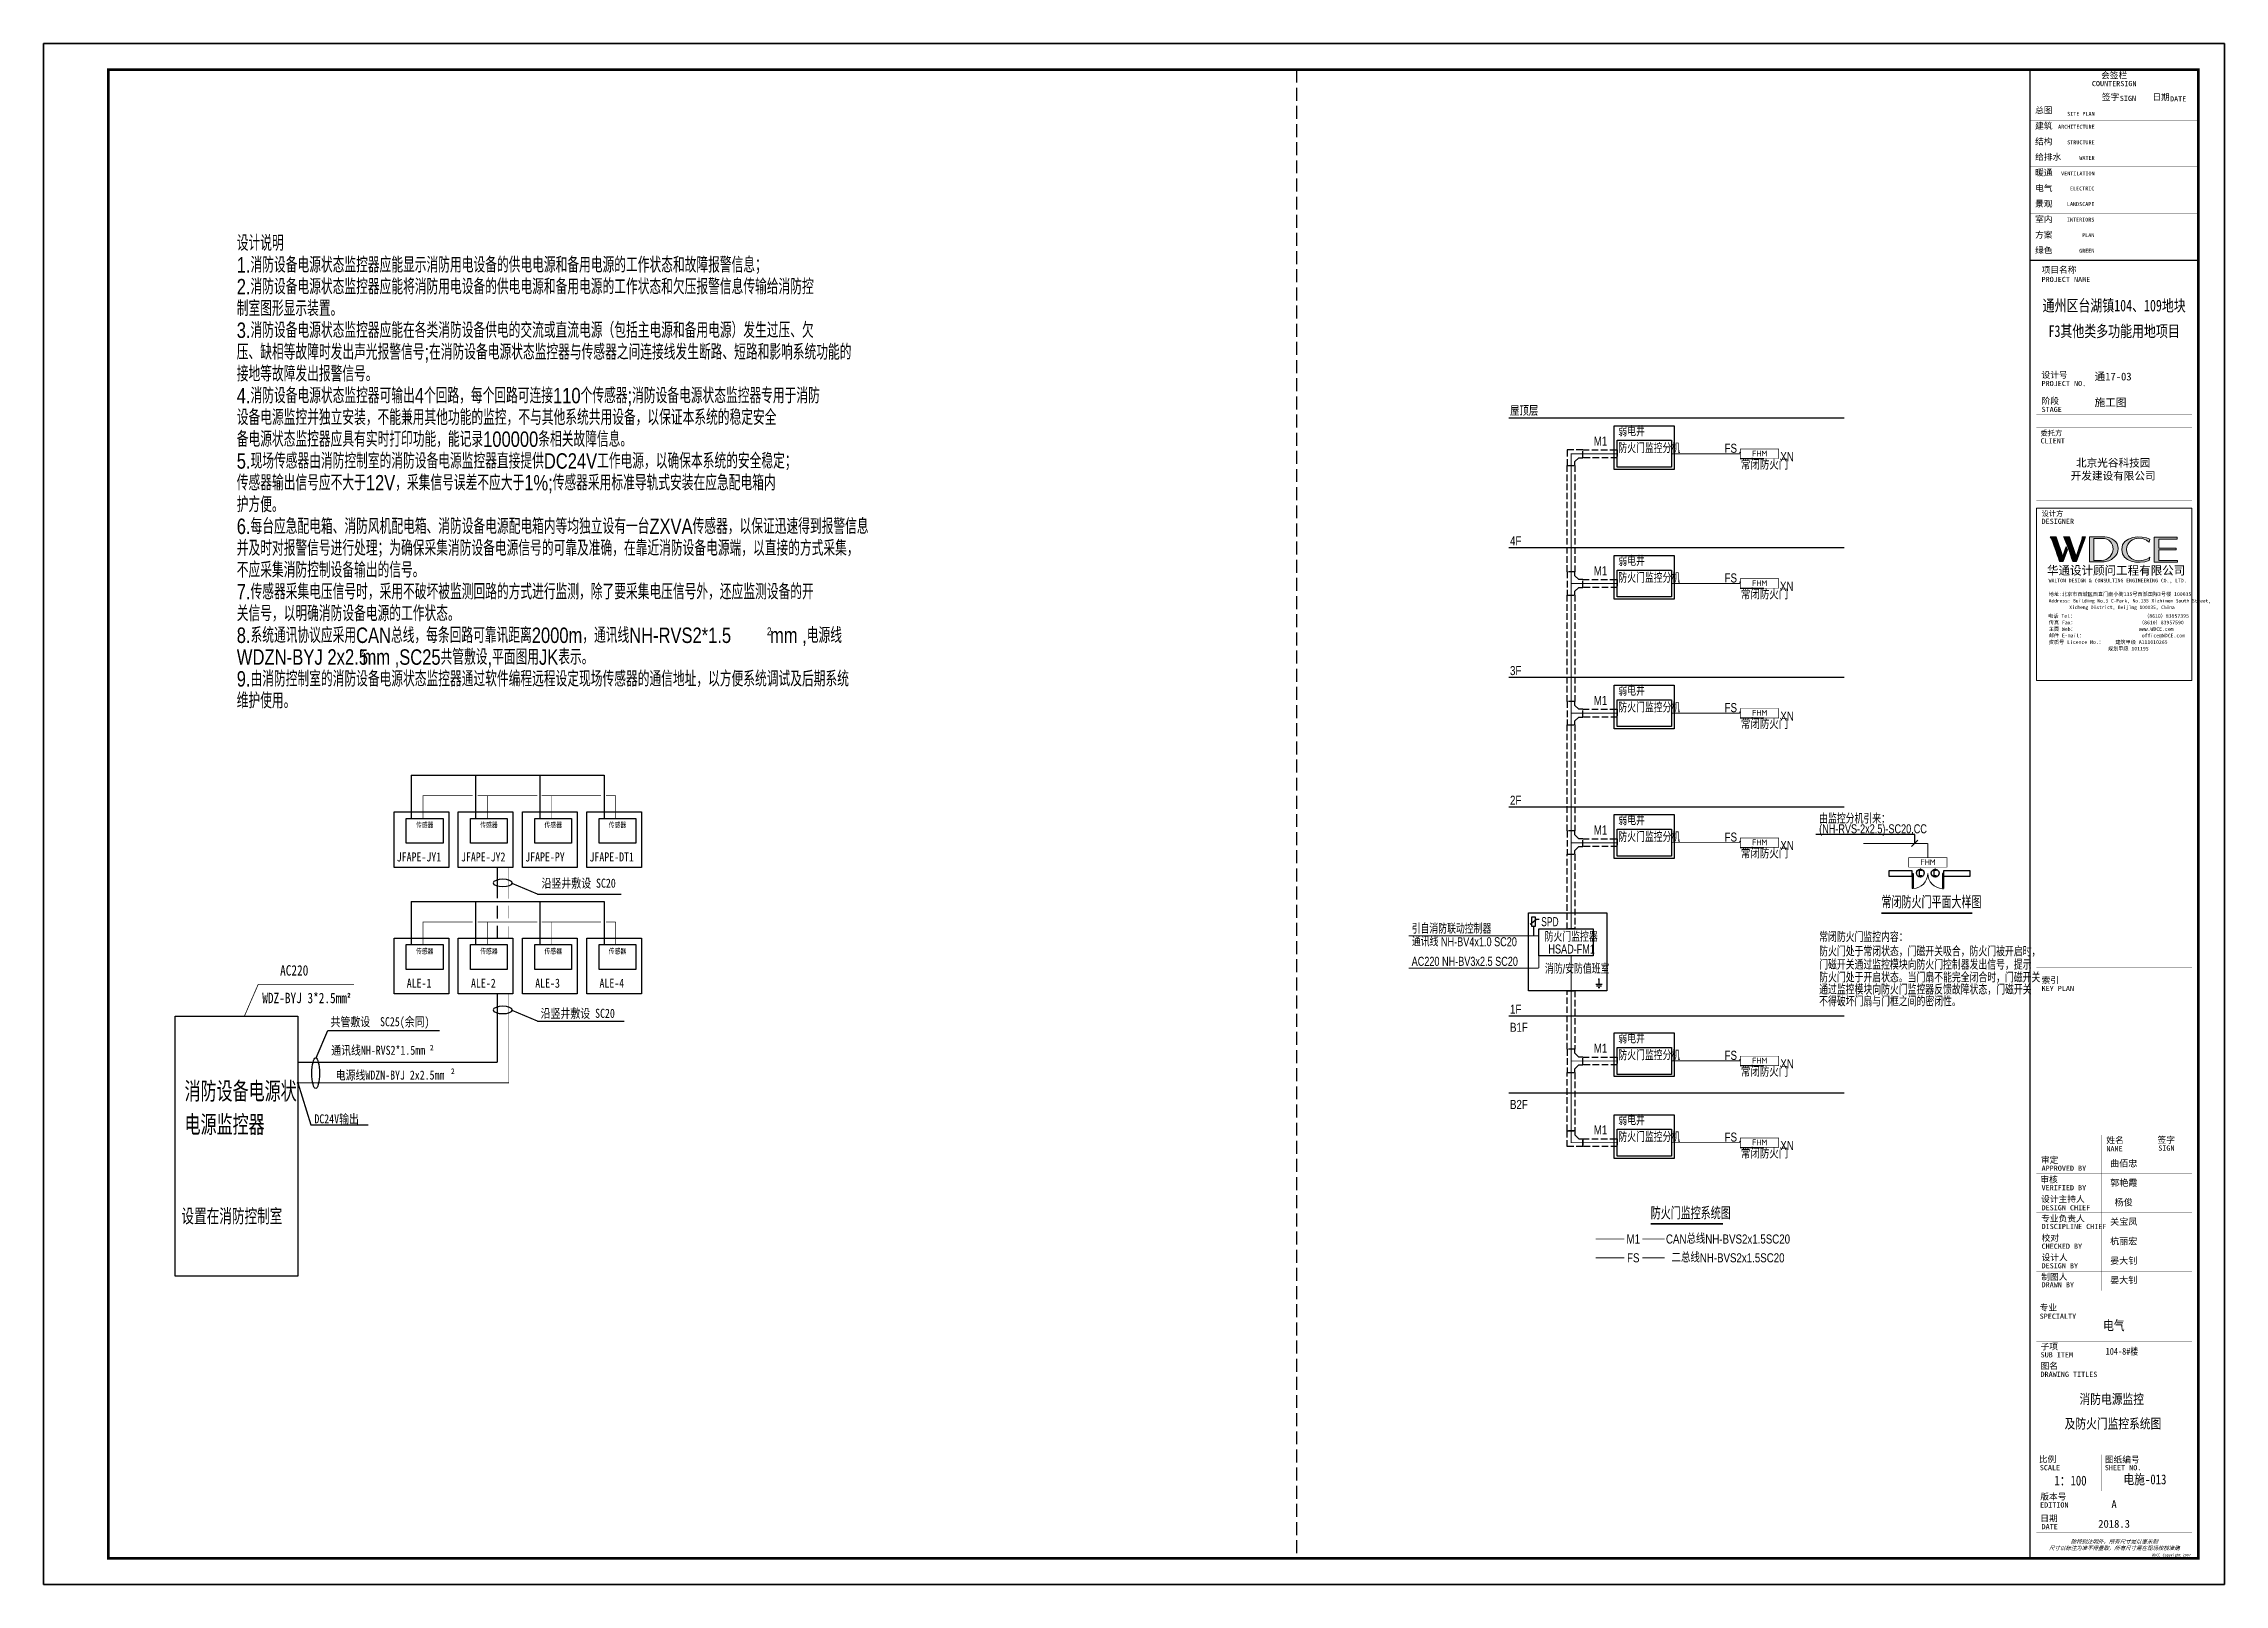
# Model space of a CAD drawing. Extents: x -54686 to 596156, y -555137 to 71395.
# Drawn here: x 215754 to 299854, y -555137 to -495737 of the extents above; entities that cross this region are included whole.
import ezdxf
from ezdxf.enums import TextEntityAlignment as Align

# ---------------------------------------------------------------- set-up
doc = ezdxf.new("R2010")
doc.units = 0
doc.header["$LTSCALE"] = 1000
doc.linetypes.add('CONTINOUS', pattern=[0])
doc.linetypes.add('DASH', pattern=[0.35, 0.25, -0.1])
doc.layers.get('0').update_dxf_attribs({"linetype": 'CONTINUOUS'})
doc.layers.get('Defpoints').update_dxf_attribs({"linetype": 'CONTINUOUS'})
for name, color, linetype in [('CABLETRAY', 4, 'DASH'), ('DIM-照明', 3, 'CONTINUOUS'), ('DIM-系统', 3, 'CONTINUOUS'), ('EQUIP-动力', 3, 'CONTINUOUS'), ('EQUIP-安防', 80, 'CONTINUOUS'), ('EQUIP-消防', 3, 'CONTINUOUS'), ('LAYER1', 7, 'CONTINOUS'), ('SHEET_TEXT', 7, 'CONTINUOUS'), ('TEL_SYMB', 3, 'CONTINUOUS'), ('TEL_TEXT', 3, 'CONTINUOUS'), ('TEL_TITLE', 6, 'CONTINUOUS'), ('WALL', 9, 'CONTINUOUS'), ('WINDOW', 4, 'CONTINUOUS'), ('WIRE', 4, 'CONTINUOUS'), ('WIRE-照明', 1, 'CONTINUOUS'), ('智能疏散灯', 3, 'CONTINOUS'), ('电源监控设备', 210, 'CONTINUOUS'), ('电源线', 130, 'CONTINUOUS'), ('通讯线', 90, 'CONTINUOUS'), ('配电箱', 50, 'CONTINUOUS')]:
    doc.layers.add(name, color=color, linetype=linetype)
doc.styles.add('-宋体', font='', dxfattribs={"width": 0.8})
doc.styles.add('_COMPLEX', font='ROS', dxfattribs={"width": 0.6, "bigfont": 'JD'})
doc.styles.add('_HZTXT', font='ROS', dxfattribs={"width": 0.8, "bigfont": 'JD'})
doc.styles.add('_JD', font='ROS', dxfattribs={"width": 0.8, "bigfont": 'JD'})
doc.styles.add('_TEL_DIM', font='SIMPLEX', dxfattribs={"width": 0.8, "height": 3.5, "bigfont": 'HZTXT'})
doc.styles.add('H-图名', font='', dxfattribs={"width": 0.8, "height": 9})
doc.styles.add('hwxh', font='STXIHEI.TTF')
doc.styles.add('JD', font='ROS', dxfattribs={"width": 0.8, "height": 600, "bigfont": 'HZTXT'})
doc.styles.get("Standard").update_dxf_attribs({"font": 'GBENOR', "bigfont": 'GBCBIG'})
doc.styles.add('Y', font='ros.shx', dxfattribs={"width": 0.7, "bigfont": 'jd.shx'})
doc.styles.add('华文细黑', font='STXIHEI.TTF', dxfattribs={"height": 10})
doc.styles.get('-宋体').set_extended_font_data('NSimSun')
doc.styles.get('H-图名').set_extended_font_data('SimSun')

msp = doc.modelspace()

# ---------------------------------------------------------------- texts
at = {"style": '华文细黑'}
for s, height, p in [('会签栏', 240, (295604, -496837)), ('COUNTERSIGN', 200, (295604, -497177))]:
    msp.add_text(s, height=height, dxfattribs=at).set_placement(p, align=Align.TOP_CENTER)
for s, height, p in [('签字', 240, (295132, -497674)), ('SIGN', 200, (295822, -497748)), ('日期', 240, (297075, -497679)), ('DATE', 200, (297759, -497767)), ('总图', 240, (292554, -498187)), ('结构', 240, (292554, -499387)), ('建筑', 240, (292554, -498787)), ('给排水', 240, (292554, -499987)), ('暖通', 240, (292554, -500587)), ('电气', 240, (292554, -501187)), ('景观', 240, (292554, -501787)), ('室内', 240, (292554, -502387)), ('绿色', 240, (292554, -503587)), ('方案', 240, (292554, -502987)), ('项目名称', 240, (292804, -504337)), ('PROJECT NAME', 200, (292804, -504729)), ('设计号', 240, (292800, -508389)), ('PROJECT NO.', 200, (292804, -508740)), ('阶段', 240, (292804, -509390)), ('STAGE', 200, (292804, -509740)), ('委托方', 200, (292765, -510651)), ('CLIENT', 200, (292765, -510951)), ('设计方', 200, (292804, -513754)), ('DESIGNER', 200, (292804, -514054)), ('KEY PLAN', 200, (292804, -532063)), ('索引', 240, (292804, -531723)), ('姓名', 240, (295304, -537890)), ('签字', 240, (297274, -537880)), ('SIGN', 200, (297304, -538217)), ('审定', 240, (292782, -538656)), ('APPROVED BY', 200, (292804, -538993)), ('NAME', 200, (295304, -538241)), ('审核', 240, (292759, -539408)), ('VERIFIED BY', 200, (292804, -539745)), ('设计主持人', 240, (292787, -540161)), ('DESIGN CHIEF', 200, (292804, -540518)), ('专业负责人', 240, (292788, -540911)), ('DISCIPLINE CHIEF', 200, (292804, -541239)), ('校对', 240, (292804, -541661)), ('CHECKED BY', 200, (292804, -542000)), ('设计人', 240, (292804, -542411)), ('制图人', 240, (292794, -543161)), ('DESIGN BY', 200, (292804, -542754)), ('DRAWN BY', 200, (292804, -543487)), ('SPECIALTY', 200, (292731, -544699)), ('专业', 240, (292731, -544344)), ('SUB ITEM', 200, (292767, -546187)), ('子项', 240, (292767, -545845)), ('图名', 240, (292764, -546596)), ('DRAWING TITLES', 200, (292764, -546937)), ('比例', 240, (292699, -550195)), ('SCALE', 200, (292736, -550537)), ('SHEET NO.', 200, (295244, -550537)), ('图纸编号', 240, (295244, -550205)), ('版本号', 240, (292754, -551634)), ('EDITION', 200, (292748, -551976)), ('日期', 240, (292754, -552469)), ('DATE', 200, (292804, -552811))]:
    msp.add_text(s, height=height, dxfattribs=at).set_placement(p, align=Align.TOP_LEFT)
for s, p in [('SITE PLAN', (294849, -498367)), ('ARCHITECTURE', (294849, -498867)), ('STRUCTURE', (294849, -499467)), ('WATER', (294849, -500067)), ('VENTILATION', (294849, -500667)), ('LANDSCAPE', (294840, -501848)), ('ELECTRIC', (294840, -501248)), ('INTERIORS', (294840, -502448)), ('GREEN', (294840, -503648)), ('PLAN', (294840, -503048))]:
    msp.add_text(s, height=150, dxfattribs=at).set_placement(p, align=Align.TOP_RIGHT)
at = {"color": 4, "style": '华文细黑', "width": 0.75}
for s, p in [('通州区台湖镇104、109地块', (295604, -506059)), ('F3其他类多功能用地项目', (295604, -507046))]:
    msp.add_text(s, height=450, dxfattribs=at).set_placement(p, align=Align.CENTER)
at = {"color": 4, "style": '华文细黑'}
for s, p in [('A', (295601, -552196)), ('2018.3', (295601, -552953))]:
    msp.add_text(s, height=300, dxfattribs=at).set_placement(p, align=Align.CENTER)
at = {"style": '华文细黑', "oblique": 20}
for s, p in [('尺寸以标注为准不得量取，所有尺寸需在现场校核准确', (295604, -553737)), ('除特别注明外，所有尺寸是以毫米制', (295604, -553487))]:
    msp.add_text(s, height=150, dxfattribs=at).set_placement(p, align=Align.MIDDLE_CENTER)
at = {"color": 4, "ltscale": 0.001, "char_height": 300, "width": 5848.95, "style": '华文细黑'}
for s, insert, attachment_point in [('通17-03', (294848, -508586), 4), ('施工图', (294848, -509586), 4), ('北京光谷科技园\\P开发建设有限公司', (295565, -512166), 5)]:
    msp.add_mtext(s, dxfattribs=dict(at, insert=insert, attachment_point=attachment_point))
at = {"color": 7, "style": '_TEL_DIM', "flags": 1}
for tag, p in [('REMARK', (281642, -511733)), ('A', (281642, -511733)), ('REMARK', (281642, -516732)), ('A', (281642, -516732)), ('REMARK', (281642, -521732)), ('A', (281642, -521732)), ('REMARK', (281642, -526723)), ('A', (281642, -526723)), ('REMARK', (281642, -535138)), ('A', (281642, -535138)), ('REMARK', (281642, -538290)), ('A', (281642, -538290))]:
    msp.add_attdef(tag, text='', height=0.02, dxfattribs=at).set_placement(p, align=Align.MIDDLE_CENTER)
at = {"color": 7, "flags": 1}
for p in [(281642, -511733), (281642, -516732), (281642, -521732), (281642, -526723), (281642, -535138), (281642, -538290)]:
    msp.add_attdef('A', text='防火门磁释放器1', height=0.014, dxfattribs=at).set_placement(p, align=Align.MIDDLE_CENTER)
at = {"layer": 'EQUIP-消防', "ltscale": 10}
for p in [(281935, -511541), (281935, -516540), (281935, -521540), (281935, -526531), (288426, -527295), (281935, -534945), (281935, -538098)]:
    msp.add_attdef('FHM', text='RD', height=224, dxfattribs=at).set_placement(p, align=Align.MIDDLE_CENTER)
at = {"layer": 'SHEET_TEXT', "style": '华文细黑'}
for tag, p in [('曲佰忠', (295973, -538782)), ('郭艳霞', (295973, -539532)), ('杨俊', (295973, -540282)), ('关宝凤', (295973, -541032)), ('杭丽宏', (295973, -541782)), ('晏大钊', (295973, -542532)), ('晏大钊', (295973, -543282))]:
    msp.add_attdef(tag, text='', height=250, dxfattribs=at).set_placement(p, align=Align.TOP_CENTER)
at = {"layer": 'TEL_SYMB', "color": 7}
for s, p in [('常闭防火门平面大样图', (286631, -529080)), ('防火门监控系统图', (277729, -541068))]:
    msp.add_text(s, height=482.3, dxfattribs=at).set_placement(p)
at = {"layer": 'TEL_TEXT', "width": 0.8}
for s, height, style, p in [('设计说明', 595.3, '_JD', (223203, -503724)), ('1.消防设备电源状态监控器应能显示消防用电设备的供电电源和备用电源的工作状态和故障报警信息；', 595.35, '_JD', (223203, -504564)), ('2.消防设备电源状态监控器应能将消防用电设备的供电电源和备用电源的工作状态和欠压报警信息传输给消防控', 595.35, '_JD', (223203, -505404)), ('制室图形显示装置。', 595.3, '_JD', (223203, -506244)), ('3.消防设备电源状态监控器应能在各类消防设备供电的交流或直流电源（包括主电源和备用电源）发生过压、欠', 595.35, '_JD', (223203, -507084)), ('压、缺相等故障时发出声光报警信号;在消防设备电源状态监控器与传感器之间连接线发生断路、短路和影响系统功能的', 595.35, '_JD', (223203, -507924)), ('接地等故障发出报警信号。', 595.35, '_JD', (223203, -508764)), ('4.消防设备电源状态监控器可输出4个回路，每个回路可连接110个传感器;消防设备电源状态监控器专用于消防', 595.35, '_JD', (223203, -509604)), ('设备电源监控并独立安装，不能兼用其他功能的监控，不与其他系统共用设备，以保证本系统的稳定安全', 595.35, '_JD', (223203, -510444)), ('屋顶层', 350, '_HZTXT', (272305, -510082)), ('备电源状态监控器应具有实时打印功能，能记录100000条相关故障信息。', 595.35, '_JD', (223203, -511284)), ('5.现场传感器由消防控制室的消防设备电源监控器直接提供DC24V工作电源，以确保本系统的安全稳定；', 595.35, '_JD', (223203, -512124)), ('传感器输出信号应不大于12V，采集信号误差不应大于1%;传感器采用标准导轨式安装在应急配电箱内', 595.35, '_JD', (223203, -512964)), ('护方便。', 595.3, '_JD', (223203, -513804)), ('6.每台应急配电箱、消防风机配电箱、消防设备电源配电箱内等均独立设有一台ZXVA传感器，以保证迅速得到报警信息', 595.35, '_JD', (223203, -514644)), ('并及时对报警信号进行处理；为确保采集消防设备电源信号的可靠及准确，在靠近消防设备电源端，以直接的方式采集，', 595.35, '_JD', (223203, -515484)), ('4F', 350, '_HZTXT', (272305, -515082)), ('不应采集消防控制设备输出的信号。', 595.35, '_JD', (223203, -516324)), ('7.传感器采集电压信号时，采用不破坏被监测回路的方式进行监测，除了要采集电压信号外，还应监测设备的开', 595.35, '_JD', (223203, -517164)), ('关信号，以明确消防设备电源的工作状态。', 595.35, '_JD', (223203, -518004)), ('8.系统通讯协议应采用CAN总线，每条回路可靠讯距离2000m，通讯线NH-RVS2*1.5', 595.35, '_JD', (223203, -518844)), ('2', 300, '_JD', (243649, -518544)), ('mm ,电源线', 595.3, '_JD', (243769, -518844)), ('WDZN-BYJ 2x2.5', 600, '_JD', (223203, -519684)), ('2', 300, '_JD', (227934, -519384)), ('mm ,SC25共管敷设,平面图用JK表示。', 595.35, '_JD', (228054, -519684)), ('3F', 350, '_HZTXT', (272305, -520082)), ('9.由消防控制室的消防设备电源状态监控器通过软件编程远程设定现场传感器的通信地址，以方便系统调试及后期系统', 595.35, '_JD', (223203, -520524)), ('维护使用。', 595.3, '_JD', (223203, -521364)), ('2F', 350, '_HZTXT', (272305, -525082)), ('1F', 350, '_HZTXT', (272305, -533139)), ('B1F', 350, '_HZTXT', (272305, -533835)), ('B2F', 350, '_HZTXT', (272305, -536810)), ('设置在消防控制室', 607.8, 'JD', (221070, -541262)), ('电气', 379.7, 'H-图名', (295178, -545342)), ('104-8#楼', 265.8, 'H-图名', (295274, -546286)), ('消防电源监控', 379.7, 'H-图名', (294268, -548182)), ('及防火门监控系统图', 379.7, 'H-图名', (293693, -549128)), ('电施-013', 379.7, 'H-图名', (295963, -551278)), ('1：100', 379.7, 'H-图名', (293299, -551325))]:
    msp.add_text(s, height=height, dxfattribs=dict(at, style=style)).set_placement(p)
at = {"layer": 'TEL_TEXT', "style": '_HZTXT', "width": 0.8}
for s, p in [('M1', (275796, -511059)), ('FS', (280820, -511336)), ('M1', (275796, -516059)), ('FS', (280820, -516336)), ('M1', (275796, -521058)), ('FS', (280820, -521336)), ('M1', (275796, -526053)), ('FS', (280820, -526327)), ('M1', (275796, -534467)), ('FS', (280820, -534741)), ('M1', (275796, -537616)), ('FS', (280820, -537894)), ('M1', (277058, -541823)), ('FS', (277058, -542547)), ('CAN总线NH-BVS2x1.5SC20', (280712, -541823)), ('二总线NH-BVS2x1.5SC20', (280712, -542547))]:
    msp.add_text(s, height=350, dxfattribs=at).set_placement(p, align=Align.MIDDLE_CENTER)
at = {"layer": 'TEL_TEXT', "color": 7, "style": 'Y', "width": 0.75}
for s, p in [('弱电井', (276482, -510873)), ('防火门监控分机', (276482, -511520)), ('弱电井', (276482, -515873)), ('防火门监控分机', (276482, -516520)), ('弱电井', (276482, -520873)), ('防火门监控分机', (276482, -521519)), ('弱电井', (276482, -525864)), ('由监控分机引来：', (284227, -525804)), ('防火门监控分机', (276482, -526510)), ('(NH-RVS-2x2.5)-SC20,CC', (284227, -526183)), ('引自消防联动控制器', (268512, -530045)), ('通讯线 NH-BV4x1.0 SC20', (268522, -530537)), ('防火门监控器', (273640, -530358)), ('HSAD-FM1', (273786, -530817)), ('防火门处于常闭状态，门磁开关吸合，防火门被开启时，', (284227, -530923)), ('常闭防火门监控内容：', (284227, -530368)), ('AC220 NH-BV3x2.5 SC20', (268512, -531292)), ('消防/安防值班室', (273652, -531591)), ('门磁开关通过监控模块向防火门控制器发出信号，提示', (284227, -531434)), ('通过监控模块向防火门监控器反馈故障状态，门磁开关', (284227, -532394)), ('防火门处于开启状态。当门扇不能完全闭合时，门磁开关', (284227, -531927)), ('不得破坏门扇与门框之间的密闭性。', (284227, -532851)), ('弱电井', (276482, -534278)), ('防火门监控分机', (276482, -534925)), ('弱电井', (276482, -537431)), ('防火门监控分机', (276482, -538077))]:
    msp.add_text(s, height=350, dxfattribs=at).set_placement(p)
at = {"layer": 'TEL_TEXT', "ltscale": 2, "style": '_COMPLEX', "width": 0.7}
msp.add_text('SPD', height=350, dxfattribs=at).set_placement((273506, -529763))
at = {"layer": 'TEL_TEXT', "style": '_HZTXT', "width": 0.8}
for tag, p in [('常闭防火门', (282122, -511982)), ('XN', (282990, -511662)), ('常闭防火门', (282122, -516982)), ('XN', (282975, -516661)), ('常闭防火门', (282122, -521982)), ('XN', (282990, -521661)), ('常闭防火门', (282122, -526973)), ('XN', (282990, -526652)), ('常闭防火门', (282122, -535387)), ('XN', (282990, -535066)), ('XN', (282990, -538219)), ('常闭防火门', (282122, -538540))]:
    msp.add_attdef(tag, text='RD', height=350, dxfattribs=at).set_placement(p, align=Align.MIDDLE_CENTER)
at = {"layer": '电源监控设备', "style": '-宋体', "width": 0.8}
for s, p in [('JFAPE-JY1', (229372, -527267)), ('JFAPE-JY2', (231850, -527267)), ('JFAPE-PY', (234327, -527267)), ('JFAPE-DT1', (236805, -527267)), ('ALE-1', (229759, -532135)), ('ALE-2', (232236, -532135)), ('ALE-3', (234714, -532135)), ('ALE-4', (237191, -532135)), ('沿竖井敷设 SC20', (234922, -533296)), ('共管敷设  SC25(余同)', (226820, -533619)), ('通讯线NH-RVS2*1.5mm', (226845, -534720)), ('²', (230643, -534763)), ('电源线WDZN-BYJ 2x2.5mm', (227018, -535677)), ('²', (231457, -535670)), ('DC24V输出', (226196, -537364))]:
    msp.add_text(s, height=350, dxfattribs=at).set_placement(p)
at = {"layer": '电源监控设备'}
for s, insert, char_height, width, attachment_point, style in [('传感器', (230116, -525757), 200, 723.85, 1, '-宋体'), ('传感器', (232593, -525757), 200, 723.85, 1, '-宋体'), ('传感器', (235071, -525757), 200, 723.85, 1, '-宋体'), ('传感器', (237549, -525757), 200, 723.85, 1, '-宋体'), ('沿竖井敷设 SC20', (234957, -527928), 350, 5868.97, 1, '-宋体'), ('传感器', (230116, -530625), 200, 723.85, 1, '-宋体'), ('传感器', (232593, -530625), 200, 723.85, 1, '-宋体'), ('传感器', (235071, -530625), 200, 723.85, 1, '-宋体'), ('传感器', (237549, -530625), 200, 723.85, 1, '-宋体'), ('AC220', (225963, -531265), 400, 16702.01, 3, '-宋体'), ('WDZ-BYJ 3*2.5mm{\\fISOCPEUR|b0|i0|c0|p34;²}', (227603, -532330), 400, 16702.01, 3, '-宋体'), ('消防设备电源状电源监控器   ', (221190, -535756), 771.75, 4482.55, 1, '_TEL_DIM')]:
    msp.add_mtext(s, dxfattribs=dict(at, insert=insert, char_height=char_height, width=width, attachment_point=attachment_point, style=style))

# ---------------------------------------------------------------- blocks, each defined once
blk = doc.blocks.new('$equip$00002621')
for p, q in [((-0.19, 0.1), (-0.19, -0.1)), ((0.19, -0.1), (0.19, 0.1)), ((-0.19, -0.1), (0.19, -0.1))]:
    blk.add_line(p, q)
at = {"const_width": 0.04}
blk.add_lwpolyline([(-0.3, 0, 1), (0.3, 0, 1), (-0.3, 0, 0.702733)], format="xyb", dxfattribs=at)
blk.add_circle((0, 0), 0.3)
at = {"color": 1}
for p in [(-0.3, 0), (0, 0.3), (0.3, 0), (0, -0.3)]:
    blk.add_point(p, dxfattribs=at)
at = {"color": 7, "style": '_TEL_DIM', "flags": 1}
blk.add_attdef('A', text='', height=0.000025, dxfattribs=at).set_placement((0, 0), align=Align.MIDDLE_CENTER)
blk = doc.blocks.new('$equip$00001310')
for points in [[(0, 0), (0, -0.38)], [(-0.25, -0.38), (0.25, -0.38)], [(-0.19, -0.5), (0.19, -0.5)], [(-0.06, -0.63), (0.06, -0.63)]]:
    blk.add_lwpolyline(points)
blk.add_point((0, 0))
at = {"flags": 9}
blk.add_attdef('A', (0, 0), '', height=0.00002, dxfattribs=at)
blk = doc.blocks.new('WDCE Copyright200X')
at = {"const_width": 0.016}
blk.add_lwpolyline([(-10.6, 1.26, 1), (-11.4, 1.26, 1)], format="xyb", close=True, dxfattribs=at)
at = {"style": '华文细黑'}
for s, p in [('WDCE ', (-11.46, 0.5)), ('     Copyright ', (-3.51, 0.5))]:
    blk.add_text(s, height=1, dxfattribs=at).set_placement(p, align=Align.BOTTOM_RIGHT)
blk.add_text('c', height=0.6, dxfattribs=at).set_placement((-11.04, 1.35), align=Align.MIDDLE_CENTER)
blk.add_attdef('200X', text='', height=1, dxfattribs=at).set_placement((-0.45, 0.5), align=Align.BOTTOM_RIGHT)
blk = doc.blocks.new('logo2')
h = blk.add_hatch(color=7)
h.paths.add_polyline_path([(19.02, -7.36), (15.84, -7.36), (15.84, -3.97), (18.97, -3.97), (18.97, -4.24), (16.46, -4.24), (16.46, -5.45), (18.81, -5.45), (18.81, -5.69), (16.47, -5.69), (16.47, -7.12), (19.02, -7.12)])
edge = h.paths.add_edge_path()
edge.add_spline(control_points=[(15.26, -4.21), (15.26, -4.21), (15.13, -4.65), (15.13, -4.65), (15.13, -4.65), (14.62, -4.1), (13.73, -4.1), (13.04, -4.1), (12.07, -4.54), (12.08, -5.62), (12.08, -6.49), (12.77, -7.16), (13.73, -7.17), (14.66, -7.17), (15.23, -6.68), (15.23, -6.68), (15.23, -6.68), (15.16, -7.11), (15.16, -7.11), (13.63, -7.7), (11.42, -7.29), (11.41, -5.64), (11.4, -3.72), (14.16, -3.66), (15.26, -4.21)], knot_values=[0, 0, 0, 0, 1, 1, 1, 2, 2, 2, 3, 3, 3, 4, 4, 4, 5, 5, 5, 6, 6, 6, 7, 7, 7, 8, 8, 8, 8], degree=3, periodic=0)
edge = h.paths.add_edge_path(flags=16)
edge.add_spline(control_points=[(10.23, -5.57), (10.23, -5.16), (10.12, -4.83), (9.9, -4.58), (9.63, -4.27), (9.23, -4.12), (8.69, -4.12), (8.69, -4.12), (7.64, -4.12), (7.64, -4.12), (7.64, -4.12), (7.64, -7.1), (7.64, -7.1), (7.64, -7.1), (8.66, -7.1), (8.66, -7.1), (9.13, -7.1), (9.52, -6.93), (9.82, -6.6), (10.09, -6.31), (10.23, -5.96), (10.23, -5.57)], knot_values=[0, 0, 0, 0, 1, 1, 1, 2, 2, 2, 3, 3, 3, 4, 4, 4, 5, 5, 5, 6, 6, 6, 7, 7, 7, 7], degree=3, periodic=0)
edge = h.paths.add_edge_path()
edge.add_spline(control_points=[(10.92, -5.51), (10.92, -5.96), (10.72, -6.37), (10.34, -6.72), (9.92, -7.1), (9.41, -7.29), (8.82, -7.29), (8.82, -7.29), (7.03, -7.29), (7.03, -7.29), (7.03, -7.29), (7.03, -3.92), (7.03, -3.92), (7.03, -3.92), (9.1, -3.92), (9.1, -3.92), (9.59, -3.92), (10.01, -4.06), (10.36, -4.34), (10.73, -4.64), (10.92, -5.03), (10.92, -5.51)], knot_values=[0, 0, 0, 0, 1, 1, 1, 2, 2, 2, 3, 3, 3, 4, 4, 4, 5, 5, 5, 6, 6, 6, 7, 7, 7, 7], degree=3, periodic=0)
at = {"lineweight": 0}
blk.add_lwpolyline([(19.02, -7.36), (15.84, -7.36), (15.84, -3.97), (18.97, -3.97), (18.97, -4.24), (16.46, -4.24), (16.46, -5.45), (18.81, -5.45), (18.81, -5.69), (16.47, -5.69), (16.47, -7.12), (19.02, -7.12), (19.02, -7.36)], dxfattribs=at)
for points, knots in [([(10.92, -5.51), (10.92, -5.96), (10.72, -6.37), (10.34, -6.72), (9.92, -7.1), (9.41, -7.29), (8.82, -7.29), (8.82, -7.29), (7.03, -7.29), (7.03, -7.29), (7.03, -7.29), (7.03, -3.92), (7.03, -3.92), (7.03, -3.92), (9.1, -3.92), (9.1, -3.92), (9.59, -3.92), (10.01, -4.06), (10.36, -4.34), (10.73, -4.64), (10.92, -5.03), (10.92, -5.51)], [0, 0, 0, 0, 1, 1, 1, 2, 2, 2, 3, 3, 3, 4, 4, 4, 5, 5, 5, 6, 6, 6, 7, 7, 7, 7]), ([(10.23, -5.57), (10.23, -5.16), (10.12, -4.83), (9.9, -4.58), (9.63, -4.27), (9.23, -4.12), (8.69, -4.12), (8.69, -4.12), (7.64, -4.12), (7.64, -4.12), (7.64, -4.12), (7.64, -7.1), (7.64, -7.1), (7.64, -7.1), (8.66, -7.1), (8.66, -7.1), (9.13, -7.1), (9.52, -6.93), (9.82, -6.6), (10.09, -6.31), (10.23, -5.96), (10.23, -5.57)], [0, 0, 0, 0, 1, 1, 1, 2, 2, 2, 3, 3, 3, 4, 4, 4, 5, 5, 5, 6, 6, 6, 7, 7, 7, 7]), ([(15.26, -4.21), (15.26, -4.21), (15.13, -4.65), (15.13, -4.65), (15.13, -4.65), (14.62, -4.1), (13.73, -4.1), (13.04, -4.1), (12.07, -4.54), (12.08, -5.62), (12.08, -6.49), (12.77, -7.16), (13.73, -7.17), (14.66, -7.17), (15.23, -6.68), (15.23, -6.68), (15.23, -6.68), (15.16, -7.11), (15.16, -7.11), (13.63, -7.7), (11.42, -7.29), (11.41, -5.64), (11.4, -3.72), (14.16, -3.66), (15.26, -4.21)], [0, 0, 0, 0, 1, 1, 1, 2, 2, 2, 3, 3, 3, 4, 4, 4, 5, 5, 5, 6, 6, 6, 7, 7, 7, 8, 8, 8, 8])]:
    blk.add_open_spline(points, degree=3, knots=knots, dxfattribs=at)
blk = doc.blocks.new('logo1')
h = blk.add_hatch(color=8)
edge = h.paths.add_edge_path()
edge.add_spline(control_points=[(3.86, -5.21), (3.63, -5.88), (3.39, -6.56), (3.39, -6.56), (3.39, -6.56), (2.5, -3.91), (2.5, -3.91), (2.5, -3.91), (1.8, -3.91), (1.69, -3.91), (2.02, -4.39), (2.95, -7.27), (2.95, -7.27), (2.95, -7.27), (3.44, -7.27), (3.44, -7.27), (3.44, -7.27), (4.03, -5.66), (4.03, -5.66), (4.03, -5.66), (3.86, -5.21), (3.86, -5.21)], knot_values=[0, 0, 0, 0, 1, 1, 1, 2, 2, 2, 3, 3, 3, 4, 4, 4, 5, 5, 5, 6, 6, 6, 7, 7, 7, 7], degree=3, periodic=0)
h = blk.add_hatch(color=7)
edge = h.paths.add_edge_path()
edge.add_spline(control_points=[(6.04, -3.91), (6.09, -4.1), (5.2, -6.56), (5.2, -6.56), (5.2, -6.56), (4.3, -3.91), (4.3, -3.91), (4.3, -3.91), (3.6, -3.91), (3.49, -3.91), (3.82, -4.39), (4.75, -7.27), (4.75, -7.27), (4.75, -7.27), (5.24, -7.27), (5.24, -7.27), (5.24, -7.27), (6.33, -4.3), (6.33, -4.3), (6.33, -4.3), (6.48, -3.91), (6.48, -3.91), (6.48, -3.91), (6.21, -3.91), (6.04, -3.91)], knot_values=[0, 0, 0, 0, 1, 1, 1, 2, 2, 2, 3, 3, 3, 4, 4, 4, 5, 5, 5, 6, 6, 6, 7, 7, 7, 8, 8, 8, 8], degree=3, periodic=0)
at = {"color": 8, "lineweight": 0}
blk.add_open_spline([(3.86, -5.21), (3.63, -5.88), (3.39, -6.56), (3.39, -6.56), (3.39, -6.56), (2.5, -3.91), (2.5, -3.91), (2.5, -3.91), (1.8, -3.91), (1.69, -3.91), (2.02, -4.39), (2.95, -7.27), (2.95, -7.27), (2.95, -7.27), (3.44, -7.27), (3.44, -7.27), (3.44, -7.27), (4.03, -5.66), (4.03, -5.66), (4.03, -5.66), (3.86, -5.21), (3.86, -5.21)], degree=3, knots=[0, 0, 0, 0, 1, 1, 1, 2, 2, 2, 3, 3, 3, 4, 4, 4, 5, 5, 5, 6, 6, 6, 7, 7, 7, 7], dxfattribs=at)
at = {"lineweight": 0}
blk.add_open_spline([(6.04, -3.91), (6.09, -4.1), (5.2, -6.56), (5.2, -6.56), (5.2, -6.56), (4.3, -3.91), (4.3, -3.91), (4.3, -3.91), (3.6, -3.91), (3.49, -3.91), (3.82, -4.39), (4.75, -7.27), (4.75, -7.27), (4.75, -7.27), (5.24, -7.27), (5.24, -7.27), (5.24, -7.27), (6.33, -4.3), (6.33, -4.3), (6.33, -4.3), (6.48, -3.91), (6.48, -3.91), (6.48, -3.91), (6.21, -3.91), (6.04, -3.91)], degree=3, knots=[0, 0, 0, 0, 1, 1, 1, 2, 2, 2, 3, 3, 3, 4, 4, 4, 5, 5, 5, 6, 6, 6, 7, 7, 7, 8, 8, 8, 8], dxfattribs=at)
blk.add_blockref('logo2', (0, 0))
blk = doc.blocks.new('时间-logo')
at = {"layer": 'Defpoints', "lineweight": 0}
blk.add_lwpolyline([(0, -23.46), (-21.17, -23.46), (-21.17, 0), (0, 0), (0, -23.46)], dxfattribs=at)
blk.add_blockref('logo1', (-20.97, 0))
at = {"style": 'hwxh'}
for s, height, p in [('华通设计顾问工程有限公司 ', 1.15, (-19.73, -9.05)), ('WALTON DESIGN & CONSULTING ENGINEERING CO., LTD.', 0.5, (-19.5, -10.1)), ('地址:北京市西城区西直门南小街135号西派国际3号楼 100035', 0.5, (-19.48, -11.94)), ('电话 Tel：                        （8610）83957395 ', 0.5, (-19.56, -14.91)), ('Address: Building No.3 C-Park, No.135 Xizhimen South Street, ', 0.47, (-19.48, -12.83)), ('Xicheng District, Beijing 100035, China ', 0.47, (-16.69, -13.72)), ('传真 Fax：                      （8610）83957590 ', 0.5, (-19.48, -15.8)), ('主页 Web：                      www.WDCE.com ', 0.5, (-19.48, -16.69)), ('邮件 E-mail：                    office@WDCE.com ', 0.5, (-19.48, -17.58)), ('资质号 Licence No.：    建筑甲级 A111010265 ', 0.5, (-19.48, -18.47)), ('   规划甲级 101195', 0.5, (-12.6, -19.36))]:
    blk.add_text(s, height=height, dxfattribs=at).set_placement(p)
blk = doc.blocks.new('SDG AETH AE5H')
at = {"layer": 'DIM-系统'}
blk.add_lwpolyline([(-54686, 13482), (29414, 13482), (29414, -45918), (-54686, -45918)], close=True, dxfattribs=at)
blk = doc.blocks.new('$DorLib2D$00000002')
for p, q in [((-0.5, 0), (-0.5, 0.4875)), ((-0.475, 0.4875), (-0.5, 0.4875)), ((-0.475, 0), (-0.475, 0.4875)), ((0.475, 0), (0.475, 0.4875)), ((0.475, 0.4875), (0.5, 0.4875)), ((0.5, 0), (0.5, 0.4875)), ((-0.5, 0), (-0.475, 0)), ((0.5, 0), (0.475, 0))]:
    blk.add_line(p, q)
at = {"lineweight": 13}
for centre, start, end in [((-0.4875, 0), 0, 88.530716), ((0.4875, 0), 91.469284, 180)]:
    blk.add_arc(centre, 0.4875, start, end, dxfattribs=at)

# ---------------------------------------------------------------- hatches: boundary and pattern name
at = {"layer": '电源监控设备'}
h = msp.add_hatch(color=212, dxfattribs=at)
edge = h.paths.add_edge_path()
edge.add_arc((225563, -535802), 25.2, 0, 360)

# ---------------------------------------------------------------- linework, layer by layer
for p, q in [((273087, -529687), (273332, -529487)), ((273332, -529487), (273427, -529487))]:
    msp.add_line(p, q)
at = {"const_width": 50}
for points in [[(292354, -496737), (292354, -504087), (298854, -504087), (298854, -496737)], [(292354, -554137), (298854, -554137), (298854, -504087), (292354, -504087)]]:
    msp.add_lwpolyline(points, close=True, dxfattribs=at)
at = {"const_width": 5}
for points in [[(292354, -497487), (298854, -497487)], [(294940, -497487), (294940, -504087)], [(296944, -497487), (296944, -504087)], [(292354, -498087), (298854, -498087)], [(292354, -498687), (298854, -498687)], [(292354, -499287), (298854, -499287)], [(292354, -499887), (298854, -499887)], [(292354, -500487), (298854, -500487)], [(292354, -501087), (298854, -501087)], [(292354, -501687), (298854, -501687)], [(292354, -502287), (298854, -502287)], [(292354, -502887), (298854, -502887)], [(292354, -502887), (298854, -502887)], [(292354, -503487), (298854, -503487)], [(292354, -504087), (298854, -504087)], [(292604, -509050), (298604, -509050)], [(292604, -510050), (298604, -510050)], [(298604, -513352), (298604, -510525), (292604, -510525), (292604, -513352)], [(292604, -513352), (298604, -513352)], [(292604, -513645), (292604, -531354)], [(292604, -513645), (298604, -513645)], [(292604, -531354), (298604, -531354), (298604, -513645)], [(293104, -520301), (298104, -520301)], [(293104, -525254), (298104, -525254)], [(293104, -530652), (298104, -530652)], [(292604, -531354), (298604, -531354)], [(292604, -532363), (298604, -532363)], [(292604, -543811), (298604, -543811), (298604, -537811), (292604, -537811), (292604, -543811)], [(295104, -537811), (295104, -543811)], [(296854, -537811), (296854, -543811)], [(292604, -538561), (298604, -538561)], [(292604, -539311), (298604, -539311)], [(292604, -540061), (298604, -540061)], [(292604, -540811), (298604, -540811)], [(292604, -541561), (298604, -541561)], [(292604, -542311), (298604, -542311)], [(292604, -543061), (298604, -543061)], [(292604, -544287), (298604, -544287), (298604, -553137), (292604, -553137), (292604, -544287)], [(292604, -545787), (298604, -545787)], [(292604, -546537), (298604, -546537)], [(292604, -550137), (298604, -550137)], [(295104, -550137), (295104, -551537)], [(292604, -551537), (298604, -551537)], [(292604, -552337), (298604, -552337)]]:
    msp.add_lwpolyline(points, dxfattribs=at)
msp.add_lwpolyline([(273140, -529420), (273140, -529755), (273283, -529755), (273283, -529420)], close=True)
for p in [(281187, -511505), (281642, -511733), (281187, -516505), (281642, -516732), (281187, -521505), (281642, -521732), (281187, -526496), (281642, -526723), (281187, -534910), (281642, -535138), (281187, -538063), (281642, -538290)]:
    msp.add_point(p)
at = {"layer": 'CABLETRAY'}
for p, q in [((275110, -511401), (274510, -511401)), ((274510, -511401), (274510, -512001)), ((274510, -512001), (274810, -512001)), ((274510, -516100), (274510, -512001)), ((274510, -512001), (274810, -512001)), ((274810, -511851), (274960, -511701)), ((274810, -512001), (274810, -511851)), ((274810, -512001), (274810, -516100)), ((274960, -511701), (275110, -511701)), ((275110, -511701), (275110, -511401)), ((275110, -511401), (276442, -511401)), ((275110, -511701), (275110, -511401)), ((276442, -511701), (275110, -511701)), ((276442, -511401), (276442, -511701)), ((274510, -516100), (274510, -517000)), ((274810, -516100), (274510, -516100)), ((274810, -516100), (274510, -516100)), ((274810, -516250), (274810, -516100)), ((274960, -516400), (274810, -516250)), ((274510, -517000), (274810, -517000)), ((274510, -521100), (274510, -517000)), ((274510, -517000), (274810, -517000)), ((274810, -516850), (274960, -516700)), ((274810, -517000), (274810, -516850)), ((274810, -517000), (274810, -521100)), ((275110, -516400), (274960, -516400)), ((274960, -516700), (275110, -516700)), ((275110, -516700), (275110, -516400)), ((275110, -516400), (276442, -516400)), ((275110, -516700), (275110, -516400)), ((276442, -516700), (275110, -516700)), ((276442, -516400), (276442, -516700)), ((274510, -521100), (274510, -522000)), ((274810, -521100), (274510, -521100)), ((274810, -521100), (274510, -521100)), ((274810, -521250), (274810, -521100)), ((274960, -521400), (274810, -521250)), ((275110, -521400), (274960, -521400)), ((275110, -521700), (275110, -521400)), ((275110, -521400), (276442, -521400)), ((275110, -521700), (275110, -521400)), ((276442, -521400), (276442, -521700)), ((274510, -522000), (274810, -522000)), ((274510, -526091), (274510, -522000)), ((274510, -522000), (274810, -522000)), ((274810, -521850), (274960, -521700)), ((274810, -522000), (274810, -521850)), ((274810, -522000), (274810, -526091)), ((274960, -521700), (275110, -521700)), ((276442, -521700), (275110, -521700)), ((274510, -526091), (274510, -526991)), ((274810, -526091), (274510, -526091)), ((274810, -526091), (274510, -526091)), ((274810, -526241), (274810, -526091)), ((274960, -526391), (274810, -526241)), ((275110, -526391), (274960, -526391)), ((275110, -526691), (275110, -526391)), ((275110, -526391), (276442, -526391)), ((275110, -526691), (275110, -526391)), ((276442, -526391), (276442, -526691)), ((274510, -526991), (274810, -526991)), ((274510, -529869), (274510, -526991)), ((274510, -526991), (274810, -526991)), ((274810, -526841), (274960, -526691)), ((274810, -526991), (274810, -526841)), ((274810, -526991), (274810, -529869)), ((274960, -526691), (275110, -526691)), ((276442, -526691), (275110, -526691)), ((274810, -529869), (274510, -529869)), ((274510, -532253), (274810, -532253)), ((274510, -534506), (274510, -532253)), ((274810, -532253), (274810, -534506)), ((274510, -534506), (274510, -535406)), ((274810, -534506), (274510, -534506)), ((274810, -534506), (274510, -534506)), ((274810, -534656), (274810, -534506)), ((274960, -534806), (274810, -534656)), ((275110, -534806), (274960, -534806)), ((275110, -535106), (275110, -534806)), ((275110, -534806), (276442, -534806)), ((275110, -535106), (275110, -534806)), ((276442, -534806), (276442, -535106)), ((274510, -535406), (274810, -535406)), ((274510, -535406), (274810, -535406)), ((274510, -537658), (274510, -535406)), ((274810, -535256), (274960, -535106)), ((274810, -535406), (274810, -535256)), ((274810, -535406), (274810, -537658)), ((274960, -535106), (275110, -535106)), ((276442, -535106), (275110, -535106)), ((274510, -538258), (274510, -537658)), ((274510, -537658), (274810, -537658)), ((274810, -537658), (274510, -537658)), ((274810, -537658), (274810, -537808)), ((274810, -537808), (274960, -537958)), ((274960, -537958), (275110, -537958)), ((275110, -538258), (275110, -537958)), ((275110, -537958), (276442, -537958)), ((275110, -537958), (275110, -538258)), ((276442, -537958), (276442, -538258)), ((275110, -538258), (274510, -538258)), ((276442, -538258), (275110, -538258))]:
    msp.add_line(p, q, dxfattribs=at)
at = {"layer": 'DIM-照明'}
msp.add_line((287788, -526696), (288036, -526449), dxfattribs=at)
for points in [[(287912, -526231), (284100, -526231)], [(287912, -526572), (287912, -526231)]]:
    msp.add_lwpolyline(points, dxfattribs=at)
at = {"layer": 'EQUIP-消防', "ltscale": 10}
for p, q in [((281187, -511733), (282097, -511733)), ((281187, -516732), (282097, -516732)), ((281187, -521732), (282097, -521732)), ((281187, -526723), (282097, -526723)), ((281187, -535138), (282097, -535138)), ((281187, -538290), (282097, -538290))]:
    msp.add_line(p, q, dxfattribs=at)
at = {"layer": 'EQUIP-消防', "ltscale": 10, "const_width": 22.4}
for points in [[(281187, -511369), (281187, -511733), (282665, -511733), (282665, -511369), (281187, -511369), (281187, -511733)], [(281187, -516368), (281187, -516732), (282665, -516732), (282665, -516368), (281187, -516368), (281187, -516732)], [(281187, -521368), (281187, -521732), (282665, -521732), (282665, -521368), (281187, -521368), (281187, -521732)], [(281187, -526359), (281187, -526723), (282665, -526723), (282665, -526359), (281187, -526359), (281187, -526723)], [(287678, -527123), (287678, -527487), (289156, -527487), (289156, -527123), (287678, -527123), (287678, -527487)], [(281187, -534774), (281187, -535138), (282665, -535138), (282665, -534774), (281187, -534774), (281187, -535138)], [(281187, -537926), (281187, -538290), (282665, -538290), (282665, -537926), (281187, -537926), (281187, -538290)]]:
    msp.add_lwpolyline(points, dxfattribs=at)
at = {"layer": 'LAYER1', "linetype": 'DASH', "ltscale": 2}
msp.add_line((264075, -496737), (264075, -554137), dxfattribs=at)
at = {"layer": 'TEL_SYMB', "const_width": 70}
for points in [[(286631, -529263), (290136, -529263)], [(277729, -541240), (280525, -541240)]]:
    msp.add_lwpolyline(points, dxfattribs=at)
at = {"layer": 'TEL_TITLE', "color": 6}
msp.add_lwpolyline([(215754, -555137), (299854, -555137), (299854, -495737), (215754, -495737)], close=True, dxfattribs=at)
at = {"layer": 'TEL_TITLE', "color": 6, "const_width": 100}
msp.add_lwpolyline([(218254, -554137), (298854, -554137), (298854, -496737), (218254, -496737)], close=True, dxfattribs=at)
at = {"layer": 'WALL'}
for p, q in [((287817, -527629), (286919, -527629)), ((286919, -527629), (286919, -527829)), ((286919, -527829), (287817, -527829)), ((287817, -527829), (287817, -527629)), ((290050, -527629), (289017, -527629)), ((289017, -527629), (289017, -527829)), ((289017, -527829), (290050, -527829)), ((290050, -527829), (290050, -527629))]:
    msp.add_line(p, q, dxfattribs=at)
at = {"layer": 'WIRE'}
for p, q in [((272255, -510158), (285190, -510158)), ((272255, -515158), (285190, -515158)), ((272255, -520157), (285190, -520157)), ((272255, -525157), (285190, -525157)), ((272255, -533214), (285190, -533214)), ((272255, -536189), (285190, -536189))]:
    msp.add_line(p, q, dxfattribs=at)
at = {"layer": 'WIRE-照明', "linetype": 'ByBlock'}
msp.add_line((273212, -529755), (273212, -530132), dxfattribs=at)
at = {"layer": 'WIRE-照明', "linetype": 'Continuous', "const_width": 35}
for points in [[(276442, -511551), (274660, -511551), (274660, -529869)], [(278539, -511551), (281187, -511551)], [(274660, -516550), (276442, -516550)], [(278539, -516550), (281187, -516550)], [(274660, -521550), (276442, -521550)], [(278539, -521550), (281187, -521550)], [(274660, -526545), (276442, -526545)], [(278539, -526541), (281187, -526541)], [(288417, -526572), (285937, -526572)], [(288417, -527123), (288417, -526572)], [(268401, -530132), (273414, -530132)], [(268401, -531379), (273414, -531379)], [(273414, -530908), (273414, -531379)], [(274660, -530908), (274660, -538108), (276442, -538108)], [(274660, -534959), (276442, -534959)], [(278539, -534956), (281187, -534956)], [(278539, -538108), (281187, -538108)], [(275602, -541823), (276711, -541823)], [(277404, -541823), (278263, -541823)], [(275602, -542547), (276711, -542547)], [(277404, -542547), (278263, -542547)]]:
    msp.add_lwpolyline(points, dxfattribs=at)
at = {"layer": '智能疏散灯', "color": 3}
for points in [[(276320, -510471), (278632, -510471), (278632, -512158), (276320, -512158)], [(276442, -511031), (278539, -511031), (278539, -512070), (276442, -512070)], [(276320, -515471), (278632, -515471), (278632, -517158), (276320, -517158)], [(276442, -516031), (278539, -516031), (278539, -517070), (276442, -517070)], [(276320, -520471), (278632, -520471), (278632, -522158), (276320, -522158)], [(276442, -521031), (278539, -521031), (278539, -522069), (276442, -522069)], [(276320, -525462), (278632, -525462), (278632, -527149), (276320, -527149)], [(276442, -526022), (278539, -526022), (278539, -527061), (276442, -527061)], [(273023, -529251), (276039, -529251), (276039, -532253), (273023, -532253)], [(273414, -529869), (275511, -529869), (275511, -530908), (273414, -530908)], [(276320, -533876), (278632, -533876), (278632, -535563), (276320, -535563)], [(276442, -534436), (278539, -534436), (278539, -535475), (276442, -535475)], [(276320, -537029), (278632, -537029), (278632, -538716), (276320, -538716)], [(276442, -537589), (278539, -537589), (278539, -538628), (276442, -538628)]]:
    msp.add_lwpolyline(points, close=True, dxfattribs=at)
at = {"layer": '电源监控设备'}
for p, q in [((234804, -528522), (233826, -528117)), ((234804, -528522), (238030, -528522)), ((234804, -533421), (233826, -533015)), ((226261, -534841), (226709, -533790)), ((226709, -533790), (231018, -533790)), ((234804, -533421), (238146, -533421)), ((225563, -535802), (226062, -537416)), ((226062, -537416), (228269, -537416))]:
    msp.add_line(p, q, dxfattribs=at)
for points in [[(229742, -525605), (231158, -525605), (231158, -526566), (229742, -526566)], [(232219, -525605), (233636, -525605), (233636, -526566), (232219, -526566)], [(234697, -525605), (236114, -525605), (236114, -526566), (234697, -526566)], [(237175, -525605), (238591, -525605), (238591, -526566), (237175, -526566)], [(229742, -530472), (231158, -530472), (231158, -531434), (229742, -531434)], [(232219, -530472), (233636, -530472), (233636, -531434), (232219, -531434)], [(234697, -530472), (236114, -530472), (236114, -531434), (234697, -531434)], [(237175, -530472), (238591, -530472), (238591, -531434), (237175, -531434)]]:
    msp.add_lwpolyline(points, close=True, dxfattribs=at)
at = {"layer": '电源监控设备', "const_width": 29.4}
msp.add_lwpolyline([(223499, -533226), (224028, -532008), (227723, -532008)], dxfattribs=at)
at = {"layer": '电源监控设备'}
msp.add_circle((225563, -535802), 25.2, dxfattribs=at)
at = {"layer": '电源监控设备', "extrusion": (0, 0, -1)}
for centre in [(233462, -528095), (233462, -532993)]:
    msp.add_ellipse(centre, major_axis=(369, 0), ratio=0.382856, dxfattribs=at)
at = {"layer": '电源监控设备'}
msp.add_ellipse((226246, -535431), major_axis=(0, -594), ratio=0.243163, dxfattribs=at)
at = {"layer": '电源线'}
for points in [[(232305, -524735, 28, 28, 0), (230387, -524735, 22.4, 22.4, 0), (230387, -525605, 22.4, 22.4, 0)], [(232305, -529603, 28, 28, 0), (230387, -529603, 22.4, 22.4, 0), (230387, -530472, 22.4, 22.4, 0)]]:
    msp.add_lwpolyline(points, format="xyseb", dxfattribs=at)
for points, const_width in [([(232498, -524735), (234797, -524735)], 28), ([(232865, -524735), (232865, -524735), (232865, -525332)], 22.4), ([(232865, -524735), (232865, -524735), (232865, -525605)], 22.4), ([(234964, -524735), (237247, -524735)], 28), ([(235342, -524735), (235342, -524735), (235342, -525332)], 22.4), ([(235342, -524735), (235342, -524735), (235342, -525605)], 22.4), ([(237448, -524735), (237820, -524735)], 28), ([(237820, -524735), (237820, -524735), (237820, -525332)], 22.4), ([(237820, -524735), (237820, -524735), (237820, -525605)], 22.4), ([(233696, -527501), (233696, -528704)], 22.4), ([(233696, -528975), (233696, -529461)], 22.4), ([(232498, -529603), (234797, -529603)], 28), ([(232865, -529603), (232865, -529603), (232865, -530200)], 22.4), ([(232865, -529603), (232865, -529603), (232865, -530472)], 22.4), ([(233696, -529770), (233696, -530226)], 22.4), ([(234964, -529603), (237247, -529603)], 28), ([(235342, -529603), (235342, -529603), (235342, -530200)], 22.4), ([(235342, -529603), (235342, -529603), (235342, -530472)], 22.4), ([(237448, -529603), (237820, -529603)], 28), ([(237820, -529603), (237820, -529603), (237820, -530200)], 22.4), ([(237820, -529603), (237820, -529603), (237820, -530472)], 22.4), ([(233696, -532369), (233696, -535802)], 22.4), ([(225563, -535802), (233696, -535802)], 28)]:
    msp.add_lwpolyline(points, dxfattribs=dict(at, const_width=const_width))
at = {"layer": '通讯线'}
for p, q in [((229935, -523937), (229935, -525605)), ((229935, -523937), (237368, -523937)), ((232413, -523937), (232413, -525319)), ((232413, -523937), (232413, -525605)), ((234890, -523937), (234890, -525319)), ((234890, -523937), (234890, -525605)), ((237368, -523937), (237368, -525319)), ((237368, -523937), (237368, -525605)), ((233244, -527501), (233244, -528679)), ((229935, -528805), (229935, -530472)), ((229935, -528805), (237368, -528805)), ((232413, -528805), (232413, -530187)), ((232413, -528805), (232413, -530472)), ((233244, -528981), (233244, -529467)), ((234890, -528805), (234890, -530187)), ((234890, -528805), (234890, -530472)), ((237368, -528805), (237368, -530187)), ((237368, -528805), (237368, -530472)), ((233244, -529751), (233244, -530226)), ((233244, -532369), (233244, -535004)), ((225563, -535004), (233244, -535004))]:
    msp.add_line(p, q, dxfattribs=at)
at = {"layer": '配电箱'}
for points in [[(229269, -525358), (231378, -525358), (231378, -527501), (229269, -527501)], [(231746, -525358), (233855, -525358), (233855, -527501), (231746, -527501)], [(234224, -525358), (236333, -525358), (236333, -527501), (234224, -527501)], [(236701, -525358), (238810, -525358), (238810, -527501), (236701, -527501)], [(229269, -530226), (231378, -530226), (231378, -532369), (229269, -532369)], [(231746, -530226), (233855, -530226), (233855, -532369), (231746, -532369)], [(234224, -530226), (236333, -530226), (236333, -532369), (234224, -532369)], [(236701, -530226), (238810, -530226), (238810, -532369), (236701, -532369)], [(220825, -533226), (225563, -533226), (225563, -543250), (220825, -543250)]]:
    msp.add_lwpolyline(points, close=True, dxfattribs=at)

# ---------------------------------------------------------------- block references
at = {"ltscale": 0.001, "xscale": 283.4689937531525, "yscale": 283.4689937531525, "zscale": 283.4689937531525}
msp.add_blockref('时间-logo', (298604, -513645), dxfattribs=at)
at = {"xscale": 100, "yscale": 100, "zscale": 100}
msp.add_blockref('WDCE Copyright200X', (298604, -554137), dxfattribs=at).add_auto_attribs({'200X': '2007'})
at = {"layer": 'DIM-系统'}
msp.add_blockref('SDG AETH AE5H', (270441, -509219), dxfattribs=at)
at = {"layer": 'EQUIP-动力', "linetype": 'ByBlock', "xscale": 500, "yscale": 500, "zscale": 500}
msp.add_blockref('$equip$00001310', (275736, -531807), dxfattribs=at)
at = {"layer": 'EQUIP-安防', "xscale": 500, "yscale": 500, "zscale": 500, "rotation": 270}
for p in [(288131, -527715), (288703, -527715)]:
    msp.add_blockref('$equip$00002621', p, dxfattribs=at)
at = {"layer": 'WINDOW', "xscale": 1200, "yscale": -1200, "zscale": 1200}
msp.add_blockref('$DorLib2D$00000002', (288417, -527729), dxfattribs=at)

msp.set_redraw_order([(e.dxf.handle, doc.entitydb.next_handle()) for e in msp.query("TEXT MTEXT ATTDEF DIMENSION ARC_DIMENSION")])  # texts and dimensions are drawn at this point

doc.saveas('drawing.dxf')
